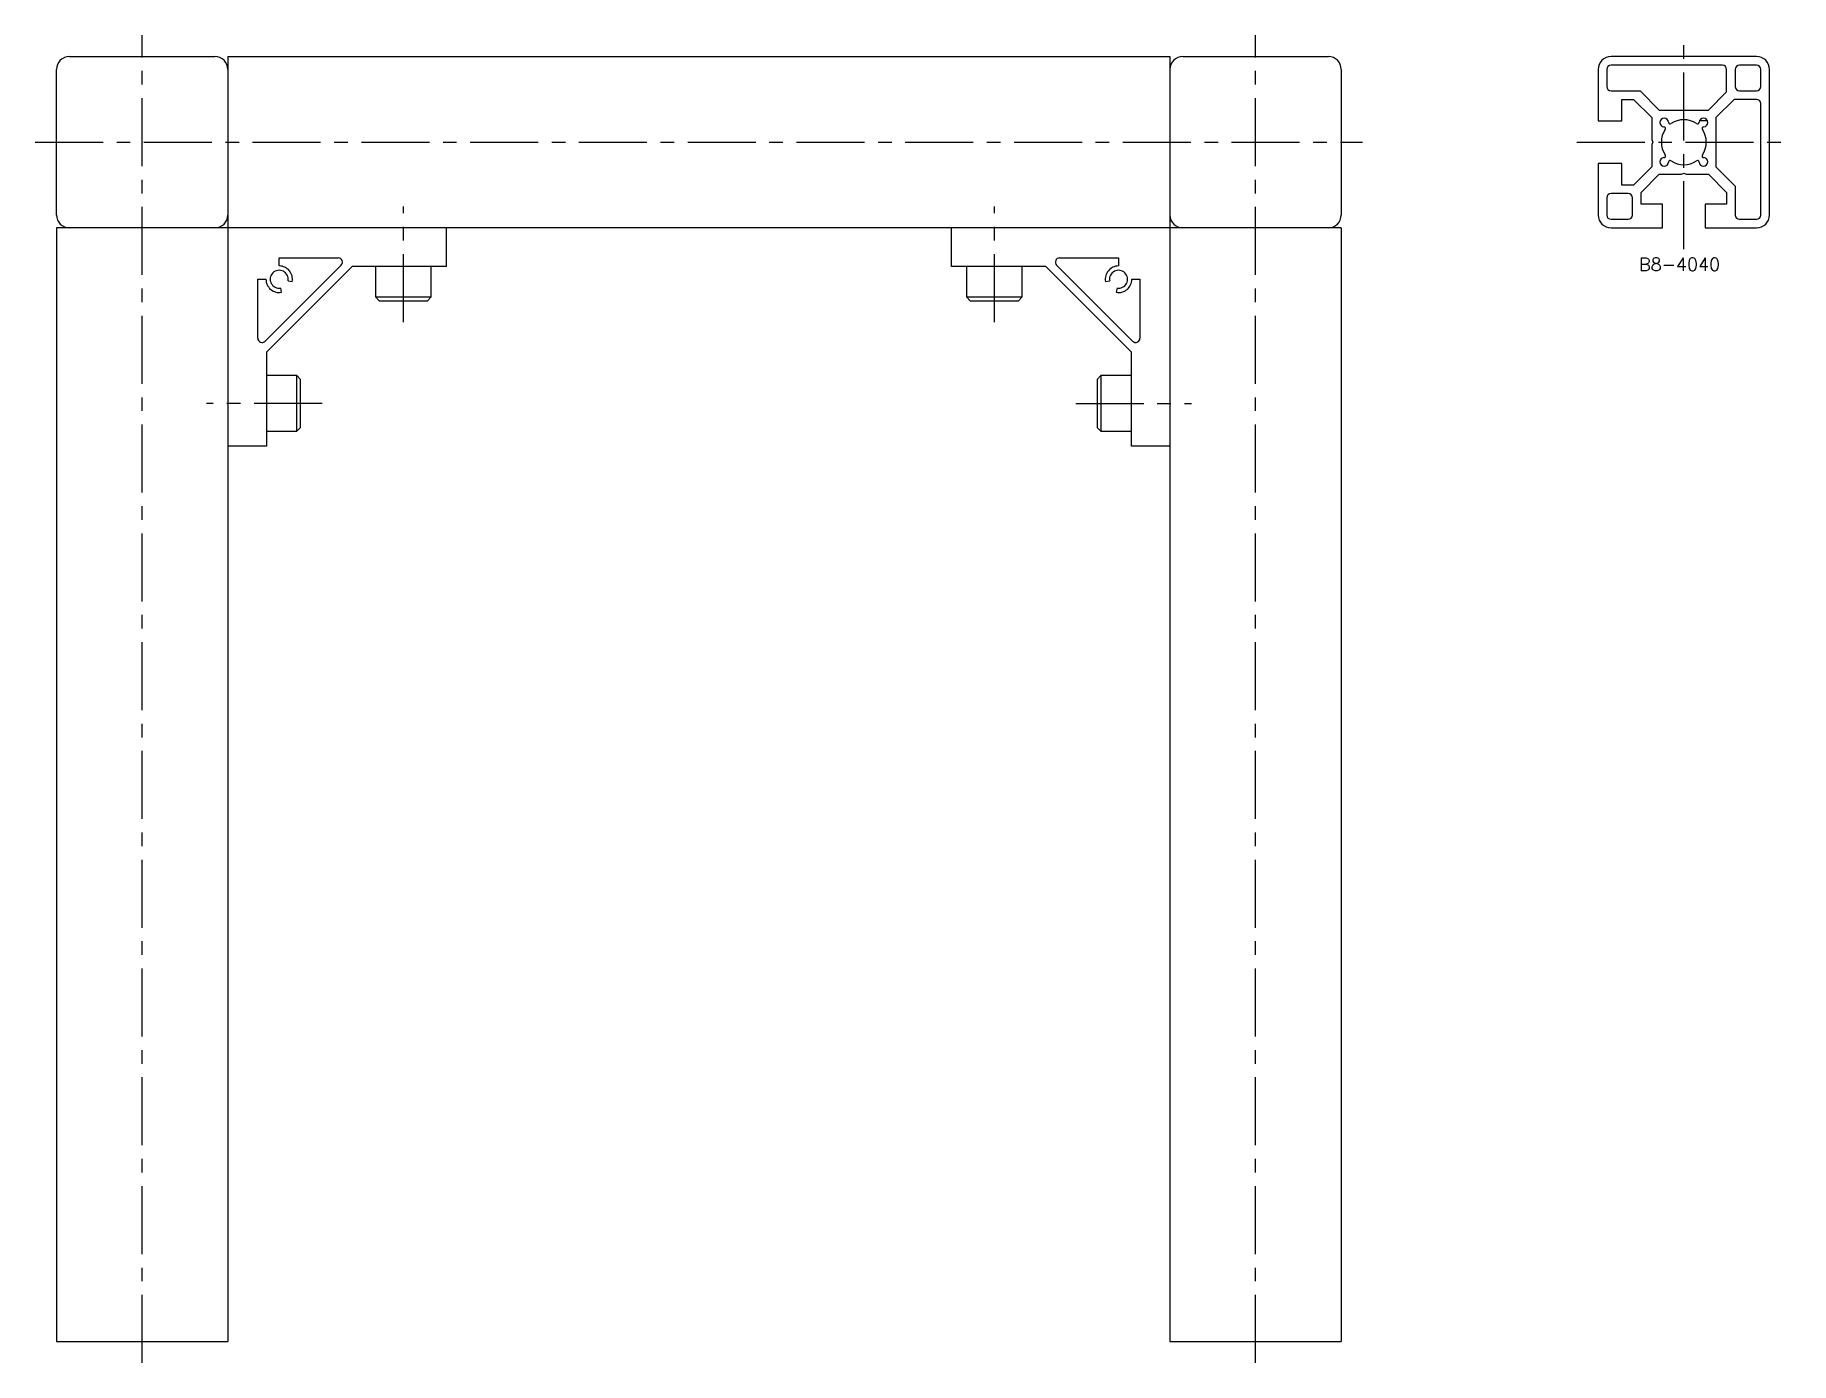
# Model space of a CAD drawing. Extents: x -5 to 1071, y -8 to 675.
# Drawn here: x 661 to 1071, y 5 to 315 of the extents above; entities that cross this region are included whole.
import ezdxf

# ---------------------------------------------------------------- set-up
doc = ezdxf.new("R2010")
doc.units = 0
doc.header["$LTSCALE"] = 0.5
doc.linetypes.add('CENTER', pattern=[50.8, 31.75, -6.35, 6.35, -6.35])
for name, color, linetype in [('MSM_CENTER', 1, 'CENTER'), ('MSM_CONTINUOUS', 7, 'CONTINUOUS'), ('MSM_PART_NUMBER', 7, 'CONTINUOUS')]:
    doc.layers.add(name, color=color, linetype=linetype)
doc.styles.get("Standard").update_dxf_attribs({"font": 'txt.shx', "height": 3, "bigfont": 'bigfont.shx'})

# ---------------------------------------------------------------- blocks, each defined once
blk = doc.blocks.new('*U11')
at = {"layer": 'MSM_PART_NUMBER'}
blk.add_text('B8-4040', height=3, dxfattribs=at).set_placement((1035.56, 259.97))

msp = doc.modelspace()

# ---------------------------------------------------------------- linework, layer by layer
at = {"layer": 'MSM_CENTER'}
for p, q in [((686, 5), (686, 315)), ((946, 5), (946, 315)), ((1046, 265), (1046, 315)), ((661, 290), (971, 290)), ((1021, 290), (1071, 290)), ((747, 248), (747, 275)), ((885, 248), (885, 275)), ((728, 229), (701, 229)), ((904, 229), (931, 229))]:
    msp.add_line(p, q, dxfattribs=at)
at = {"layer": 'MSM_CONTINUOUS'}
for p, q in [((669, 310), (703, 310)), ((706, 310), (706, 10)), ((706, 310), (926, 310)), ((926, 310), (926, 10)), ((929, 310), (963, 310)), ((1063, 310), (1029, 310)), ((1055, 308), (1029, 308)), ((1063, 308), (1059, 308)), ((666, 273), (666, 307)), ((966, 307), (966, 273)), ((1026, 307), (1026, 295)), ((1028, 307), (1028, 303)), ((1056, 301.77), (1056, 307)), ((1058, 307), (1058, 303)), ((1064, 303), (1064, 307)), ((1066, 273), (1066, 307)), ((1029, 302), (1035.77, 302)), ((1031.5, 295), (1031.5, 300)), ((1031.5, 300), (1034.23, 300)), ((1034.23, 300), (1038.5, 295.73)), ((1035.77, 302), (1040.27, 297.5)), ((1051.73, 297.5), (1056, 301.77)), ((1057.77, 300), (1053.5, 295.73)), ((1063, 300), (1057.77, 300)), ((1059, 302), (1063, 302)), ((1038.5, 295.73), (1038.5, 290.52)), ((1040.27, 297.5), (1051.73, 297.5)), ((1053.5, 295.73), (1053.5, 284.27)), ((1064, 273), (1064, 299)), ((1026, 295), (1031.5, 295)), ((1051.51, 295), (1049.68, 295)), ((1038.5, 290.52), (1038.8, 290)), ((1038.8, 290), (1038.5, 289.48)), ((1038.5, 289.48), (1038.5, 284.27)), ((1031.5, 285), (1026, 285)), ((1026, 285), (1026, 273)), ((1031.5, 280), (1031.5, 285)), ((1038.5, 284.27), (1034.23, 280)), ((1053.5, 284.27), (1058, 279.77)), ((1034.23, 280), (1031.5, 280)), ((1036, 278.23), (1040.27, 282.5)), ((1040.27, 282.5), (1045.48, 282.5)), ((1045.48, 282.5), (1046, 282.8)), ((1046, 282.8), (1046.52, 282.5)), ((1046.52, 282.5), (1051.73, 282.5)), ((1051.73, 282.5), (1056, 278.23)), ((1058, 279.77), (1058, 273)), ((1028, 277), (1028, 273)), ((1033, 278), (1029, 278)), ((1034, 273), (1034, 277)), ((1036, 275.5), (1036, 278.23)), ((1041, 275.5), (1036, 275.5)), ((1041, 270), (1041, 275.5)), ((1056, 275.5), (1051, 275.5)), ((1051, 275.5), (1051, 270)), ((1056, 278.23), (1056, 275.5)), ((1029, 272), (1033, 272)), ((1059, 272), (1063, 272)), ((966, 270), (666, 270)), ((666, 270), (666, 10)), ((757, 270), (757, 261)), ((875, 261), (875, 270)), ((966, 270), (966, 10)), ((1029, 270), (1041, 270)), ((1051, 270), (1063, 270)), ((718, 263), (731.76, 263)), ((718, 261.1), (718, 263)), ((900.24, 263), (914, 263)), ((914, 263), (914, 261.1)), ((732.46, 261.29), (714.71, 243.54)), ((735, 261), (715, 241)), ((757, 261), (735, 261)), ((740.5, 261), (740.5, 253.87)), ((753.5, 253.87), (753.5, 261)), ((897, 261), (875, 261)), ((878.5, 261), (878.5, 253.87)), ((891.5, 253.87), (891.5, 261)), ((917, 241), (897, 261)), ((917.29, 243.54), (899.54, 261.29)), ((713, 244.24), (713, 258)), ((713, 258), (714.9, 258)), ((718.54, 254.95), (718.36, 255.93)), ((720.07, 257.64), (721.05, 257.46)), ((910.95, 257.46), (911.93, 257.64)), ((913.64, 255.93), (913.46, 254.95)), ((917.1, 258), (919, 258)), ((919, 258), (919, 244.24)), ((740.5, 253.87), (741.37, 253)), ((740.5, 253.87), (753.5, 253.87)), ((741.37, 253), (752.63, 253)), ((752.63, 253), (753.5, 253.87)), ((878.5, 253.87), (879.37, 253)), ((878.5, 253.87), (891.5, 253.87)), ((879.37, 253), (890.63, 253)), ((890.63, 253), (891.5, 253.87)), ((715, 241), (715, 219)), ((917, 219), (917, 241)), ((722.13, 235.5), (715, 235.5)), ((723, 234.63), (722.13, 235.5)), ((722.13, 222.5), (722.13, 235.5)), ((723, 223.37), (723, 234.63)), ((909.87, 235.5), (909, 234.63)), ((909, 234.63), (909, 223.37)), ((917, 235.5), (909.87, 235.5)), ((909.87, 235.5), (909.87, 222.5)), ((715, 222.5), (722.13, 222.5)), ((722.13, 222.5), (723, 223.37)), ((909, 223.37), (909.87, 222.5)), ((909.87, 222.5), (917, 222.5)), ((715, 219), (706, 219)), ((926, 219), (917, 219)), ((666, 10), (706, 10)), ((926, 10), (966, 10))]:
    msp.add_line(p, q, dxfattribs=at)
for centre, radius, start, end in [((669, 307), 3, 90, 180), ((703, 307), 3, 0, 90), ((929, 307), 3, 90, 180), ((963, 307), 3, 0, 90), ((1029, 307), 3, 90, 180), ((1029, 307), 1, 90, 180), ((1055, 307), 1, 0, 90), ((1059, 307), 1, 90, 180), ((1063, 307), 3, 0, 90), ((1063, 307), 1, 0, 90), ((1029, 303), 1, 180, 270), ((1059, 303), 1, 180, 270), ((1063, 303), 1, 270, 0), ((1063, 299), 1, 0, 90), ((1041.4, 294.6), 1, 2.5352, 267.4648), ((1046, 290), 5.25, 55.5324, 124.4676), ((1050.6, 294.6), 1, 272.5352, 177.4648), ((1046, 290), 5.25, 145.5324, 214.4676), ((1041.34, 293.2), 0.4, 325.5324, 87.4648), ((1042.8, 294.66), 0.4, 182.5352, 304.4676), ((1049.2, 294.66), 0.4, 235.5324, 357.4648), ((1050.66, 293.2), 0.4, 92.5352, 214.4676), ((1046, 290), 5.25, 325.5324, 34.4676), ((1041.34, 286.8), 0.4, 272.5352, 34.4676), ((1050.66, 286.8), 0.4, 145.5324, 267.4648), ((1041.4, 285.4), 1, 92.5352, 357.4648), ((1042.8, 285.34), 0.4, 55.5324, 177.4648), ((1046, 290), 5.25, 235.5324, 304.4676), ((1049.2, 285.34), 0.4, 2.5352, 124.4676), ((1050.6, 285.4), 1, 182.5352, 87.4648), ((1029, 277), 1, 90, 180), ((1033, 277), 1, 0, 90), ((669, 273), 3, 180, 270), ((703, 273), 3, 270, 0), ((929, 273), 3, 180, 270), ((963, 273), 3, 270, 0), ((1029, 273), 3, 180, 270), ((1029, 273), 1, 180, 270), ((1033, 273), 1, 270, 0), ((1059, 273), 1, 180, 270), ((1063, 273), 1, 270, 0), ((1063, 273), 3, 270, 0), ((731.76, 262), 1, 315, 90), ((900.24, 262), 1, 90, 225), ((718, 258), 2.1, 350, 280), ((718, 258), 3.1, 350, 90), ((914, 258), 3.1, 90, 190), ((914, 258), 2.1, 260, 190), ((718, 258), 3.1, 180, 280), ((914, 258), 3.1, 260, 0), ((714, 244.24), 1, 180, 315), ((918, 244.24), 1, 225, 0)]:
    msp.add_arc(centre, radius, start, end, dxfattribs=at)

# ---------------------------------------------------------------- block references
msp.add_blockref('*U11', (0, 0), dxfattribs=at)

doc.saveas('drawing.dxf')
